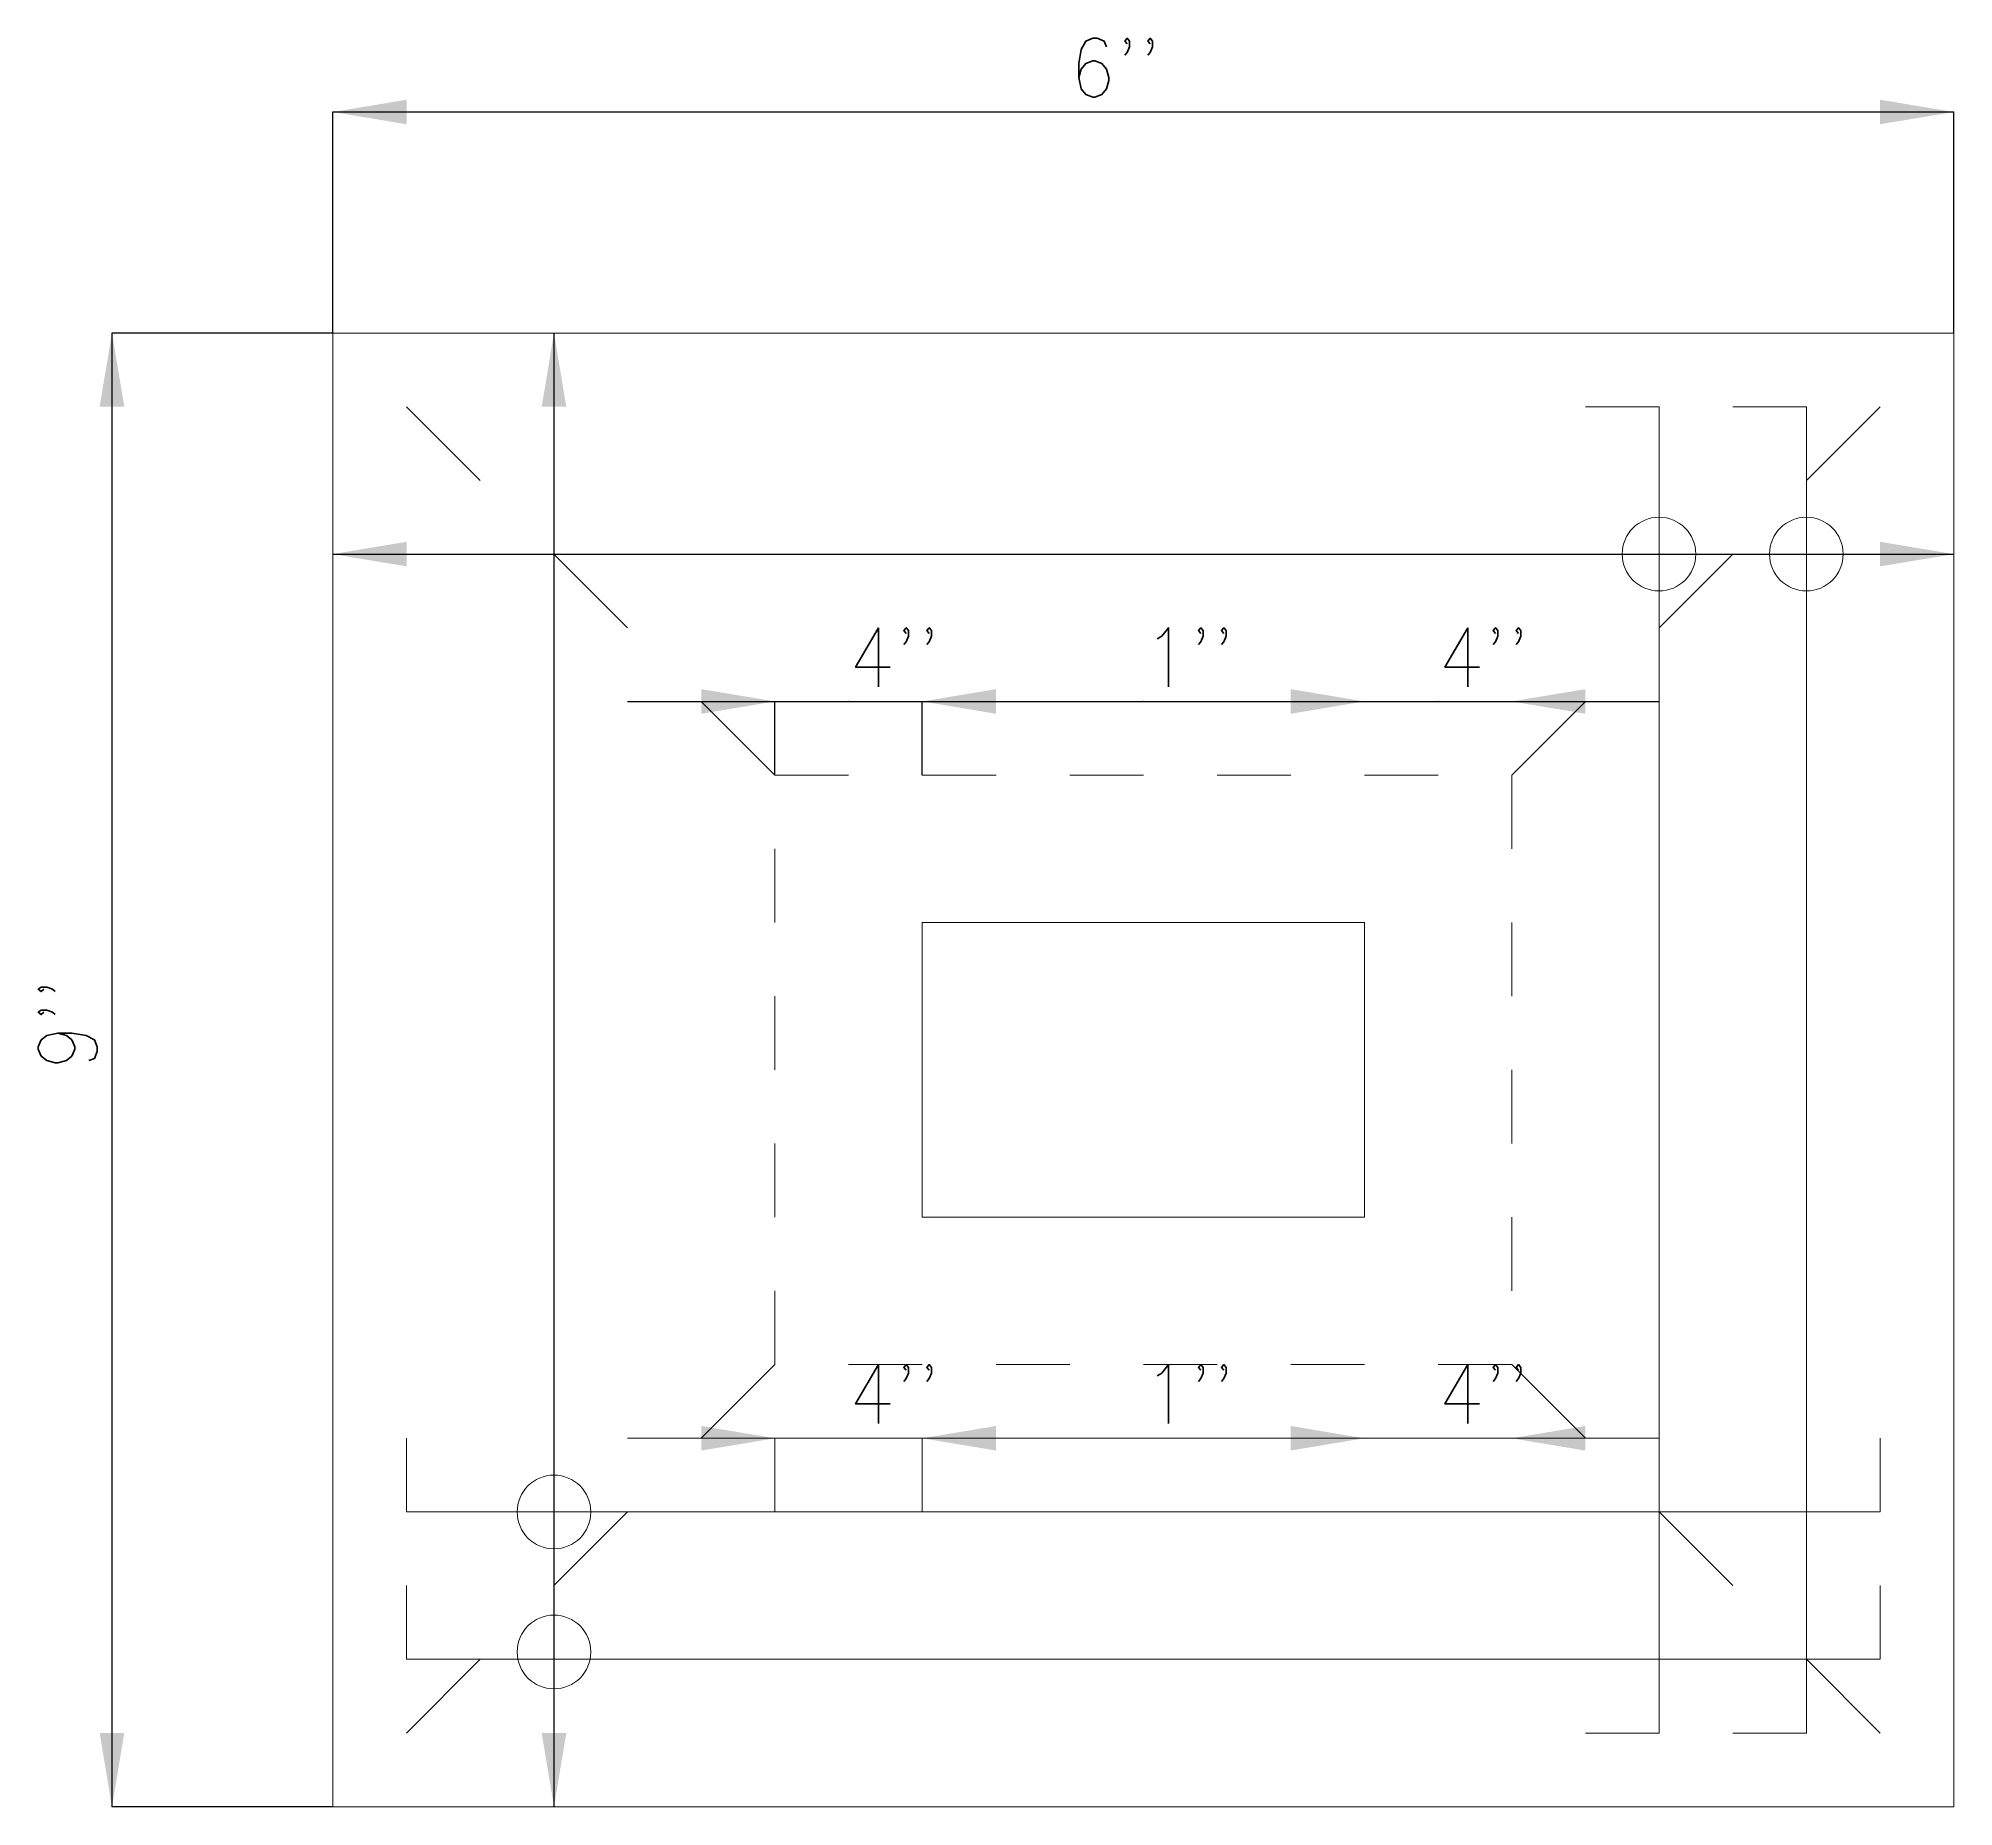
# Model space of a CAD drawing. Header units: centimetres. Extents: x -30 to 230, y -410 to 250.
# Drawn here: x -30 to 230, y -410 to -170 of the extents above; entities that cross this region are included whole.
import ezdxf

# ---------------------------------------------------------------- set-up
doc = ezdxf.new("R2010")
doc.units = ezdxf.units.CM
doc.layers.get('0').update_dxf_attribs({"linetype": 'CONTINUOUS', "lineweight": 0})
doc.styles.get("Standard").update_dxf_attribs({"font": 'standard'})
doc.dimstyles.get("Standard").update_dxf_attribs({"dimscale": 0.1, "dimtxt": 0.2, "dimasz": 100, "dimexe": 0.125, "dimexo": 0.0625, "dimgap": 0.0625, "dimtad": 0, "dimtoh": 1, "dimlfac": 0.1, "dimtxsty": 'standard', "dimcen": 0.09, "dimadec": 0, "dimazin": 0, "dimtfac": 1, "dimtdec": 4, "dimtofl": 0, "dimtmove": 0, "dimatfit": 3, "dimfxl": 1, "dimtolj": 1, "dimtzin": 0, "dimarcsym": 0})

# ---------------------------------------------------------------- blocks, each defined once
blk = doc.blocks.new('*D1')
at = {"color": 0, "linetype": 'ByBlock', "lineweight": -2}
for p, q in [((9.99, -210), (-20.01, -210)), ((-20, -210), (-20, -410)), ((9.99, -410), (-20.01, -410))]:
    blk.add_line(p, q, dxfattribs=at)
for points in [[(-20, -210), (-18.33, -220), (-21.67, -220)], [(-20, -410), (-21.67, -400), (-18.33, -400)]]:
    blk.add_solid(points, dxfattribs=at)
at = {"color": 0, "linetype": 'CONTINUOUS', "lineweight": -2, "insert": (-20.02, -310), "char_height": 0.02, "width": 0.0244, "attachment_point": 5, "rotation": 90}
blk.add_mtext('20', dxfattribs=at)
blk = doc.blocks.new('*D2')
at = {"color": 0, "linetype": 'ByBlock', "lineweight": -2}
for p, q in [((10, -209.99), (10, -179.99)), ((10, -180), (230, -180)), ((230, -209.99), (230, -179.99))]:
    blk.add_line(p, q, dxfattribs=at)
for points in [[(10, -180), (20, -178.33), (20, -181.67)], [(230, -180), (220, -181.67), (220, -178.33)]]:
    blk.add_solid(points, dxfattribs=at)
at = {"color": 0, "linetype": 'CONTINUOUS', "lineweight": -2, "insert": (120, -179.98), "char_height": 0.02, "width": 0.0244, "attachment_point": 5}
blk.add_mtext('22', dxfattribs=at)
blk = doc.blocks.new('*D3')
at = {"color": 0, "linetype": 'ByBlock', "lineweight": -2}
for p, q in [((39.99, -210), (39.99, -210)), ((40, -210), (40, -410)), ((39.99, -410), (39.99, -410))]:
    blk.add_line(p, q, dxfattribs=at)
for points in [[(40, -210), (41.67, -220), (38.33, -220)], [(40, -410), (38.33, -400), (41.67, -400)]]:
    blk.add_solid(points, dxfattribs=at)
at = {"color": 0, "linetype": 'CONTINUOUS', "lineweight": -2, "insert": (39.98, -310), "char_height": 0.02, "width": 0.0244, "attachment_point": 5, "rotation": 90}
blk.add_mtext('20', dxfattribs=at)
blk = doc.blocks.new('*D4')
at = {"color": 0, "linetype": 'ByBlock', "lineweight": -2}
for p, q in [((10, -239.99), (10, -239.99)), ((10, -240), (230, -240)), ((230, -239.99), (230, -239.99))]:
    blk.add_line(p, q, dxfattribs=at)
for points in [[(10, -240), (20, -238.33), (20, -241.67)], [(230, -240), (220, -241.67), (220, -238.33)]]:
    blk.add_solid(points, dxfattribs=at)
at = {"color": 0, "linetype": 'CONTINUOUS', "lineweight": -2, "insert": (120, -239.98), "char_height": 0.02, "width": 0.0244, "attachment_point": 5}
blk.add_mtext('22', dxfattribs=at)
blk = doc.blocks.new('*D5')
at = {"color": 0, "linetype": 'ByBlock', "lineweight": -2}
for p, q in [((50, -260), (110, -260)), ((70, -269.99), (70, -259.99)), ((90, -269.99), (90, -259.99))]:
    blk.add_line(p, q, dxfattribs=at)
for points in [[(70, -260), (60, -261.67), (60, -258.33)], [(90, -260), (100, -258.33), (100, -261.67)]]:
    blk.add_solid(points, dxfattribs=at)
at = {"color": 0, "linetype": 'CONTINUOUS', "lineweight": -2, "insert": (80, -259.98), "char_height": 0.02, "width": 0.00889, "attachment_point": 5}
blk.add_mtext('2', dxfattribs=at)
blk = doc.blocks.new('*D6')
at = {"color": 0, "linetype": 'ByBlock', "lineweight": -2}
for p, q in [((90, -259.99), (90, -259.99)), ((90, -260), (150, -260)), ((150, -259.99), (150, -259.99))]:
    blk.add_line(p, q, dxfattribs=at)
for points in [[(90, -260), (100, -258.33), (100, -261.67)], [(150, -260), (140, -261.67), (140, -258.33)]]:
    blk.add_solid(points, dxfattribs=at)
at = {"color": 0, "linetype": 'CONTINUOUS', "lineweight": -2, "insert": (120, -259.98), "char_height": 0.02, "width": 0.00889, "attachment_point": 5}
blk.add_mtext('6', dxfattribs=at)
blk = doc.blocks.new('*D7')
at = {"color": 0, "linetype": 'ByBlock', "lineweight": -2}
for p, q in [((130, -260), (190, -260)), ((150, -259.99), (150, -259.99)), ((170, -259.99), (170, -259.99))]:
    blk.add_line(p, q, dxfattribs=at)
for points in [[(150, -260), (140, -261.67), (140, -258.33)], [(170, -260), (180, -258.33), (180, -261.67)]]:
    blk.add_solid(points, dxfattribs=at)
at = {"color": 0, "linetype": 'CONTINUOUS', "lineweight": -2, "insert": (160, -259.98), "char_height": 0.02, "width": 0.00889, "attachment_point": 5}
blk.add_mtext('2', dxfattribs=at)
blk = doc.blocks.new('*D8')
for p, q in [((50, -360), (110, -360)), ((70, -369.99), (70, -359.99)), ((90, -369.99), (90, -359.99))]:
    blk.add_line(p, q)
for points in [[(70, -360), (60, -361.67), (60, -358.33)], [(90, -360), (100, -358.33), (100, -361.67)]]:
    blk.add_solid(points)
at = {"insert": (80, -359.98), "char_height": 0.02, "width": 0.00889, "attachment_point": 5}
blk.add_mtext('2', dxfattribs=at)
blk = doc.blocks.new('*D9')
for p, q in [((90, -359.99), (90, -359.99)), ((90, -360), (150, -360)), ((150, -359.99), (150, -359.99))]:
    blk.add_line(p, q)
for points in [[(90, -360), (100, -358.33), (100, -361.67)], [(150, -360), (140, -361.67), (140, -358.33)]]:
    blk.add_solid(points)
at = {"insert": (120, -359.98), "char_height": 0.02, "width": 0.00889, "attachment_point": 5}
blk.add_mtext('6', dxfattribs=at)
blk = doc.blocks.new('*D10')
for p, q in [((130, -360), (190, -360)), ((150, -359.99), (150, -359.99)), ((170, -359.99), (170, -359.99))]:
    blk.add_line(p, q)
for points in [[(150, -360), (140, -361.67), (140, -358.33)], [(170, -360), (180, -358.33), (180, -361.67)]]:
    blk.add_solid(points)
at = {"insert": (160, -359.98), "char_height": 0.02, "width": 0.00889, "attachment_point": 5}
blk.add_mtext('2', dxfattribs=at)

msp = doc.modelspace()

# ---------------------------------------------------------------- linework, layer by layer
for p, q in [((230, -210), (10, -210)), ((10, -210), (10, -410)), ((230, -410), (230, -210)), ((20, -220), (30, -230)), ((180, -220), (190, -220)), ((190, -220), (190, -400)), ((200, -220), (210, -220)), ((210, -230), (220, -220)), ((210, -220), (210, -400)), ((40, -240), (50, -250)), ((190, -250), (200, -240)), ((60, -260), (70, -270)), ((170, -270), (180, -260)), ((70, -270), (80, -270)), ((90, -270), (100, -270)), ((110, -270), (120, -270)), ((130, -270), (140, -270)), ((150, -270), (160, -270)), ((170, -270), (170, -280)), ((70, -290), (70, -280)), ((170, -290), (170, -300)), ((70, -310), (70, -300)), ((170, -310), (170, -320)), ((70, -330), (70, -320)), ((170, -330), (170, -340)), ((70, -350), (70, -340)), ((70, -350), (60, -360)), ((90, -350), (80, -350)), ((110, -350), (100, -350)), ((130, -350), (120, -350)), ((150, -350), (140, -350)), ((170, -350), (160, -350)), ((170, -350), (180, -360)), ((20, -360), (20, -370)), ((220, -370), (220, -360)), ((20, -370), (220, -370)), ((50, -370), (40, -380)), ((190, -370), (200, -380)), ((20, -380), (20, -390)), ((220, -390), (220, -380)), ((30, -390), (20, -400)), ((20, -390), (220, -390)), ((210, -390), (220, -400)), ((190, -400), (180, -400)), ((210, -400), (200, -400)), ((10, -410), (230, -410))]:
    msp.add_line(p, q)
msp.add_lwpolyline([(90, -290), (150, -290), (150, -330), (90, -330)], close=True)
for centre in [(190, -240), (210, -240), (40, -370), (40, -389)]:
    msp.add_circle(centre, 5)

# ---------------------------------------------------------------- texts
at = {"char_height": 8, "attachment_point": 1}
for s, insert, width in [("6''", (110, -170), 10.22222), ("4''", (80, -250), 11.11111), ("1''", (120, -250), 8.44444), ("4''", (160, -250), 11.11111), ("4''", (80, -350), 11.11111), ("1''", (120, -350), 8.44444), ("4''", (160, -350), 11.11111)]:
    msp.add_mtext(s, dxfattribs=dict(at, insert=insert, width=width))
at = {"insert": (-30, -310), "char_height": 8, "width": 10.22222, "attachment_point": 1, "rotation": 90}
msp.add_mtext("9''", dxfattribs=at)

# ---------------------------------------------------------------- dimensions: what is measured, and where the dimension line sits
for base, p1, p2, picture, middle in [((230, -180), (10, -210), (230, -210), '*D2', (120, -179.984)), ((230, -240), (10, -240), (230, -240), '*D4', (120, -239.984)), ((90, -260), (70, -270), (90, -270), '*D5', (80, -259.984)), ((150, -260), (90, -260), (150, -260), '*D6', (120, -259.984)), ((170, -260), (150, -260), (170, -260), '*D7', (160, -259.984)), ((90, -360), (70, -370), (90, -370), '*D8', (80, -359.984)), ((150, -360), (90, -360), (150, -360), '*D9', (120, -359.984)), ((170, -360), (150, -360), (170, -360), '*D10', (160, -359.984))]:
    dim = msp.add_linear_dim(base=base, p1=p1, p2=p2, dimstyle='Standard')
    dim.commit()
    dim.dimension.update_dxf_attribs({"geometry": picture, "text_midpoint": middle})
for base, p1, p2, picture, middle in [((-20, -410), (10, -210), (10, -410), '*D1', (-20.016, -310)), ((40, -410), (40, -210), (40, -410), '*D3', (39.984, -310))]:
    dim = msp.add_linear_dim(base=base, p1=p1, p2=p2, angle=90, dimstyle='Standard')
    dim.commit()
    dim.dimension.update_dxf_attribs({"geometry": picture, "text_midpoint": middle})

doc.saveas('drawing.dxf')
